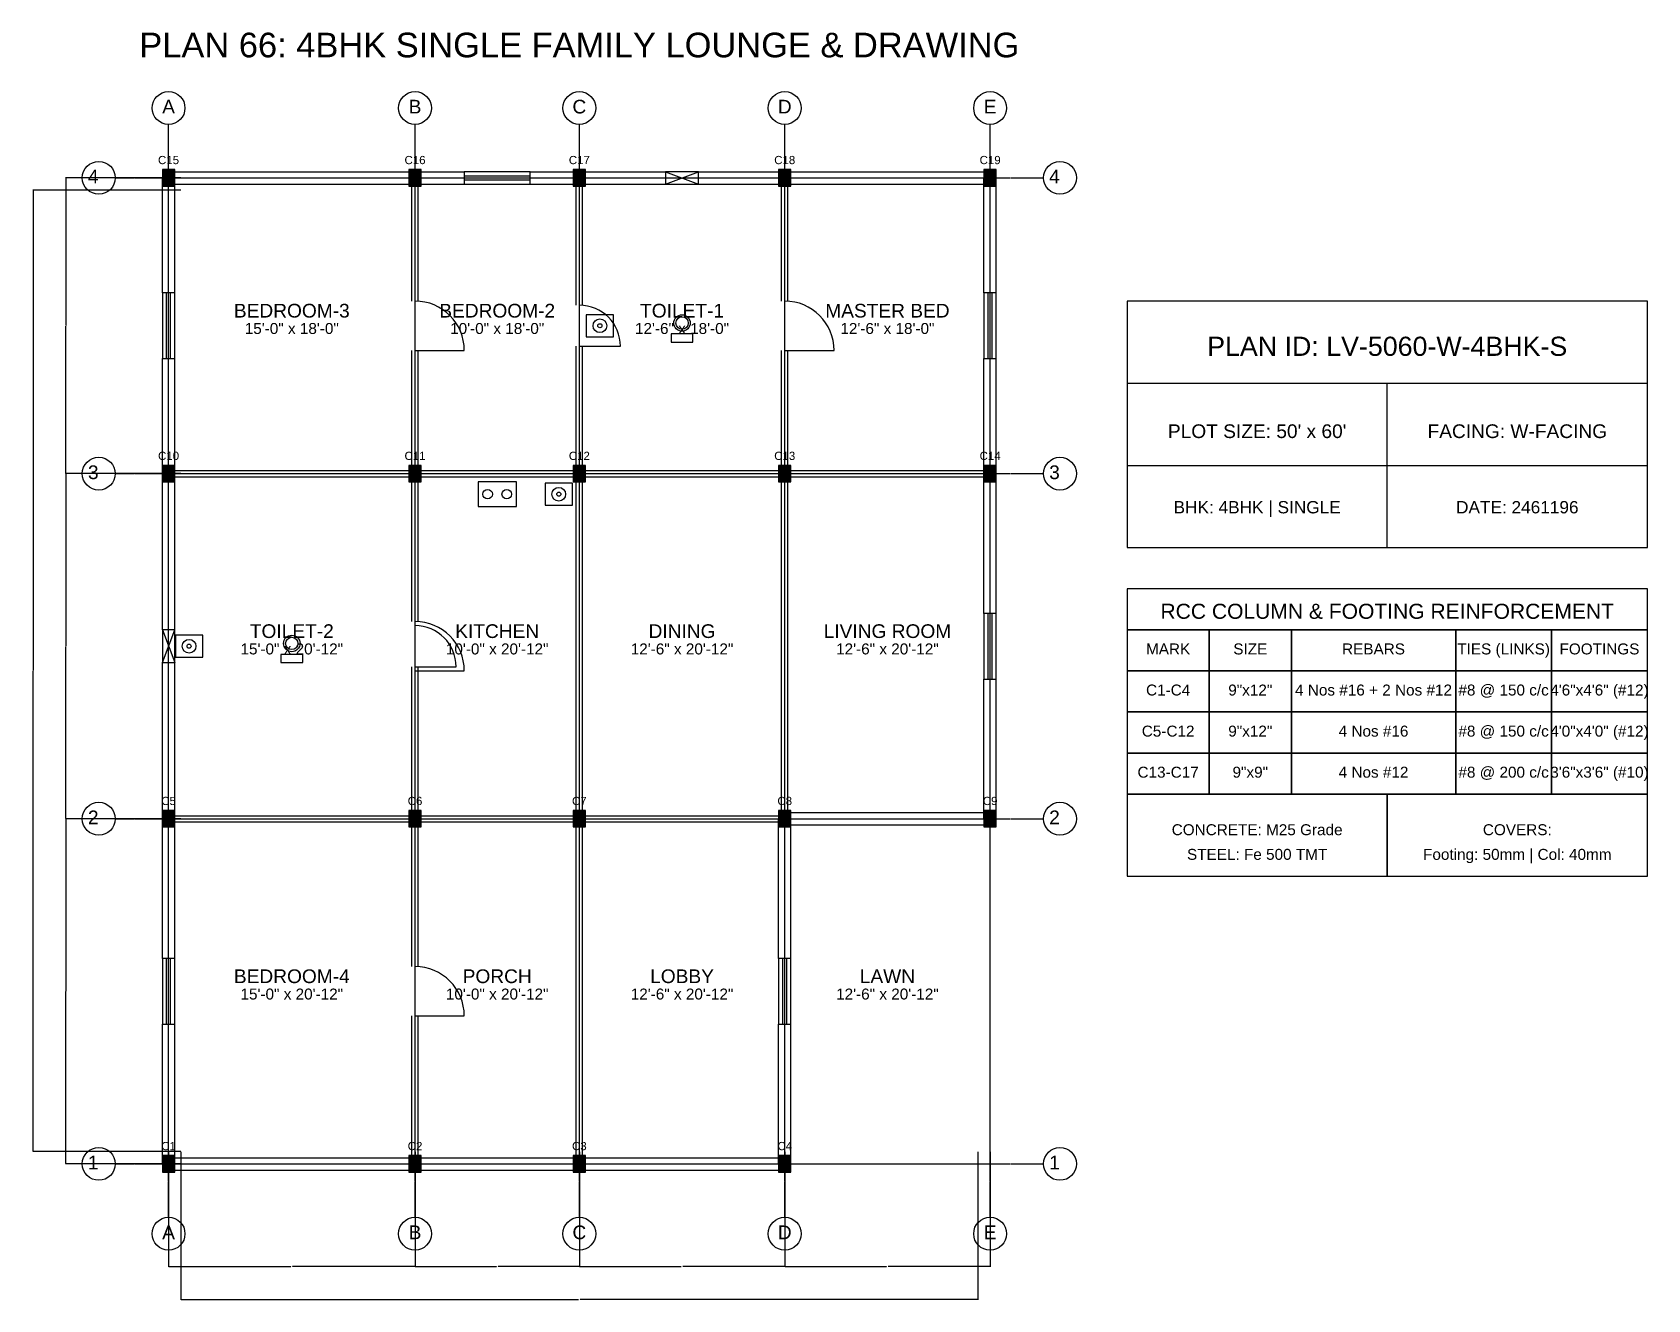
# Model space of a CAD drawing. Header units: inches. Extents: x -134 to 23580, y -99 to 23207.
# Drawn here: x 12400 to 13580, y 14901 to 15826 of the extents above; entities that cross this region are included whole.
import ezdxf
from ezdxf.enums import TextEntityAlignment as Align

# ---------------------------------------------------------------- set-up
doc = ezdxf.new("R2010")
doc.units = ezdxf.units.IN
doc.header["$MEASUREMENT"] = 0
doc.linetypes.add('CENTER', pattern=[2, 1.25, -0.25, 0.25, -0.25])
for name, color, linetype in [('A-COL-HATCH', 251, 'Continuous'), ('A-COLUMN', 1, 'Continuous'), ('A-DIM', 5, 'Continuous'), ('A-DOOR', 30, 'Continuous'), ('A-FIXTURE', 8, 'Continuous'), ('A-TEXT', 2, 'Continuous'), ('A-WALL-EXT', 7, 'Continuous'), ('A-WALL-INT', 9, 'Continuous'), ('A-WINDOW', 4, 'Continuous'), ('S-BEAM-FRAMING', 2, 'Continuous'), ('S-BUBBLE', 4, 'Continuous'), ('S-GRID-CENTER', 8, 'CENTER'), ('S-TABLE', 7, 'Continuous'), ('S-TEXT', 3, 'Continuous')]:
    doc.layers.add(name, color=color, linetype=linetype)
doc.styles.get("Standard").update_dxf_attribs({"font": 'arial.ttf'})
doc.dimstyles.get("Standard").update_dxf_attribs({"dimtxt": 0.18, "dimasz": 0.18, "dimexe": 0.18, "dimexo": 0.0625, "dimgap": 0.09, "dimtad": 0, "dimtih": 1, "dimtoh": 1, "dimdec": 4, "dimzin": 0, "dimdsep": 46, "dimtxsty": 'Standard', "dimcen": 0.09, "dimadec": 0, "dimazin": 0, "dimtfac": 1, "dimtdec": 4, "dimtofl": 0, "dimtmove": 0, "dimatfit": 3, "dimfxl": 1, "dimtolj": 1, "dimtzin": 0, "dimarcsym": 0})

msp = doc.modelspace()

# ---------------------------------------------------------------- texts
at = {"layer": 'A-TEXT'}
for s, height, p in [('PLAN 66: 4BHK SINGLE FAMILY LOUNGE & DRAWING', 18, (12800, 15808)), ('C15', 6, (12500, 15730)), ('C16', 6, (12680, 15730)), ('C17', 6, (12800, 15730)), ('C18', 6, (12950, 15730)), ('C19', 6, (13100, 15730)), ('BEDROOM-3', 10, (12590, 15618)), ('BEDROOM-2', 10, (12740, 15618)), ('TOILET-1', 10, (12875, 15618)), ('MASTER BED', 10, (13025, 15618)), ('15\'-0" x 18\'-0"', 8, (12590, 15606)), ('10\'-0" x 18\'-0"', 8, (12740, 15606)), ('12\'-6" x 18\'-0"', 8, (12875, 15606)), ('12\'-6" x 18\'-0"', 8, (13025, 15606)), ('PLAN ID: LV-5060-W-4BHK-S', 14, (13390, 15590)), ("PLOT SIZE: 50' x 60'", 10, (13295, 15530)), ('FACING: W-FACING', 10, (13485, 15530)), ('C10', 6, (12500, 15514)), ('C11', 6, (12680, 15514)), ('C12', 6, (12800, 15514)), ('C13', 6, (12950, 15514)), ('C14', 6, (13100, 15514)), ('BHK: 4BHK | SINGLE', 9, (13295, 15475)), ('DATE: 2461196', 9, (13485, 15475)), ('TOILET-2', 10, (12590, 15384)), ('KITCHEN', 10, (12740, 15384)), ('DINING', 10, (12875, 15384)), ('LIVING ROOM', 10, (13025, 15384)), ('15\'-0" x 20\'-12"', 8, (12590, 15372)), ('10\'-0" x 20\'-12"', 8, (12740, 15372)), ('12\'-6" x 20\'-12"', 8, (12875, 15372)), ('12\'-6" x 20\'-12"', 8, (13025, 15372)), ('C5', 6, (12500, 15262)), ('C6', 6, (12680, 15262)), ('C7', 6, (12800, 15262)), ('C8', 6, (12950, 15262)), ('C9', 6, (13100, 15262)), ('BEDROOM-4', 10, (12590, 15132)), ('PORCH', 10, (12740, 15132)), ('LOBBY', 10, (12875, 15132)), ('LAWN', 10, (13025, 15132)), ('15\'-0" x 20\'-12"', 8, (12590, 15120)), ('10\'-0" x 20\'-12"', 8, (12740, 15120)), ('12\'-6" x 20\'-12"', 8, (12875, 15120)), ('12\'-6" x 20\'-12"', 8, (13025, 15120)), ('C1', 6, (12500, 15010)), ('C2', 6, (12680, 15010)), ('C3', 6, (12800, 15010)), ('C4', 6, (12950, 15010))]:
    msp.add_text(s, height=height, dxfattribs=at).set_placement(p, align=Align.CENTER)
at = {"layer": 'S-TEXT'}
for s, height, p in [('A', 10, (12500, 15767)), ('B', 10, (12680, 15767)), ('C', 10, (12800, 15767)), ('D', 10, (12950, 15767)), ('E', 10, (13100, 15767)), ('4', 10, (12445, 15716)), ('4', 10, (13147, 15716)), ('3', 10, (12445, 15500)), ('3', 10, (13147, 15500)), ('RCC COLUMN & FOOTING REINFORCEMENT', 11, (13390, 15398)), ('MARK', 8, (13230, 15372)), ('SIZE', 8, (13290, 15372)), ('REBARS', 8, (13380, 15372)), ('TIES (LINKS)', 8, (13475, 15372)), ('FOOTINGS', 8, (13545, 15372)), ('C1-C4', 8, (13230, 15342)), ('9"x12"', 8, (13290, 15342)), ('4 Nos #16 + 2 Nos #12', 8, (13380, 15342)), ('#8 @ 150 c/c', 8, (13475, 15342)), ('4\'6"x4\'6" (#12)', 8, (13545, 15342)), ('C5-C12', 8, (13230, 15312)), ('9"x12"', 8, (13290, 15312)), ('4 Nos #16', 8, (13380, 15312)), ('#8 @ 150 c/c', 8, (13475, 15312)), ('4\'0"x4\'0" (#12)', 8, (13545, 15312)), ('C13-C17', 8, (13230, 15282)), ('9"x9"', 8, (13290, 15282)), ('4 Nos #12', 8, (13380, 15282)), ('#8 @ 200 c/c', 8, (13475, 15282)), ('3\'6"x3\'6" (#10)', 8, (13545, 15282)), ('2', 10, (12445, 15248)), ('2', 10, (13147, 15248)), ('CONCRETE: M25 Grade', 8, (13295, 15240)), ('COVERS:', 8, (13485, 15240)), ('Footing: 50mm | Col: 40mm', 8, (13485, 15222)), ('STEEL: Fe 500 TMT', 8, (13295, 15222)), ('1', 10, (12445, 14996)), ('1', 10, (13147, 14996)), ('A', 10, (12500, 14945)), ('B', 10, (12680, 14945)), ('C', 10, (12800, 14945)), ('D', 10, (12950, 14945)), ('E', 10, (13100, 14945))]:
    msp.add_text(s, height=height, dxfattribs=at).set_placement(p, align=Align.CENTER)

# ---------------------------------------------------------------- blocks, each defined once
blk = doc.blocks.new('*D578')
at = {"layer": 'A-DIM', "color": 0, "lineweight": -2, "transparency": 16777216}
for p, q in [((12500, 15008.9), (12500, 14924.8)), ((12680, 15008.9), (12680, 14924.8)), ((12500.2, 14925), (12589.4, 14925)), ((12679.8, 14925), (12590.6, 14925))]:
    blk.add_line(p, q, dxfattribs=at)
at = {"layer": 'A-DIM', "color": 0, "transparency": 16777216}
for points in [[(12500.2, 14925), (12500.2, 14925), (12500, 14925)], [(12679.8, 14925), (12679.8, 14925), (12680, 14925)]]:
    blk.add_solid(points, dxfattribs=at)
at = {"layer": 'Defpoints', "color": 0, "transparency": 16777216}
for p in [(12500, 15009), (12680, 15009), (12680, 14925)]:
    blk.add_point(p, dxfattribs=at)
at = {"layer": 'A-DIM', "color": 0, "transparency": 16777216, "insert": (12590, 14925), "char_height": 0.18, "attachment_point": 5}
blk.add_mtext('\\A1;180.0000', dxfattribs=at)
blk = doc.blocks.new('*D579')
at = {"layer": 'A-DIM', "color": 0, "lineweight": -2, "transparency": 16777216}
for p, q in [((12680, 15008.9), (12680, 14924.8)), ((12800, 15008.9), (12800, 14924.8)), ((12680.2, 14925), (12739.4, 14925)), ((12799.8, 14925), (12740.6, 14925))]:
    blk.add_line(p, q, dxfattribs=at)
at = {"layer": 'A-DIM', "color": 0, "transparency": 16777216}
for points in [[(12680.2, 14925), (12680.2, 14925), (12680, 14925)], [(12799.8, 14925), (12799.8, 14925), (12800, 14925)]]:
    blk.add_solid(points, dxfattribs=at)
at = {"layer": 'Defpoints', "color": 0, "transparency": 16777216}
for p in [(12680, 15009), (12800, 15009), (12800, 14925)]:
    blk.add_point(p, dxfattribs=at)
at = {"layer": 'A-DIM', "color": 0, "transparency": 16777216, "insert": (12740, 14925), "char_height": 0.18, "attachment_point": 5}
blk.add_mtext('\\A1;120.0000', dxfattribs=at)
blk = doc.blocks.new('*D580')
at = {"layer": 'A-DIM', "color": 0, "lineweight": -2, "transparency": 16777216}
for p, q in [((12800, 15008.9), (12800, 14924.8)), ((12950, 15008.9), (12950, 14924.8)), ((12800.2, 14925), (12874.4, 14925)), ((12949.8, 14925), (12875.6, 14925))]:
    blk.add_line(p, q, dxfattribs=at)
at = {"layer": 'A-DIM', "color": 0, "transparency": 16777216}
for points in [[(12800.2, 14925), (12800.2, 14925), (12800, 14925)], [(12949.8, 14925), (12949.8, 14925), (12950, 14925)]]:
    blk.add_solid(points, dxfattribs=at)
at = {"layer": 'Defpoints', "color": 0, "transparency": 16777216}
for p in [(12800, 15009), (12950, 15009), (12950, 14925)]:
    blk.add_point(p, dxfattribs=at)
at = {"layer": 'A-DIM', "color": 0, "transparency": 16777216, "insert": (12875, 14925), "char_height": 0.18, "attachment_point": 5}
blk.add_mtext('\\A1;150.0000', dxfattribs=at)
blk = doc.blocks.new('*D581')
at = {"layer": 'A-DIM', "color": 0, "lineweight": -2, "transparency": 16777216}
for p, q in [((12950, 15008.9), (12950, 14924.8)), ((13100, 15008.9), (13100, 14924.8)), ((12950.2, 14925), (13024.4, 14925)), ((13099.8, 14925), (13025.6, 14925))]:
    blk.add_line(p, q, dxfattribs=at)
at = {"layer": 'A-DIM', "color": 0, "transparency": 16777216}
for points in [[(12950.2, 14925), (12950.2, 14925), (12950, 14925)], [(13099.8, 14925), (13099.8, 14925), (13100, 14925)]]:
    blk.add_solid(points, dxfattribs=at)
at = {"layer": 'Defpoints', "color": 0, "transparency": 16777216}
for p in [(12950, 15009), (13100, 15009), (13100, 14925)]:
    blk.add_point(p, dxfattribs=at)
at = {"layer": 'A-DIM', "color": 0, "transparency": 16777216, "insert": (13025, 14925), "char_height": 0.18, "attachment_point": 5}
blk.add_mtext('\\A1;150.0000', dxfattribs=at)
blk = doc.blocks.new('*D582')
at = {"layer": 'A-DIM', "color": 0, "lineweight": -2, "transparency": 16777216}
for p, q in [((12509, 15008.9), (12509, 14900.8)), ((13091, 15008.9), (13091, 14900.8)), ((12509.2, 14901), (12799.4, 14901)), ((13090.8, 14901), (12800.6, 14901))]:
    blk.add_line(p, q, dxfattribs=at)
at = {"layer": 'A-DIM', "color": 0, "transparency": 16777216}
for points in [[(12509.2, 14901), (12509.2, 14901), (12509, 14901)], [(13090.8, 14901), (13090.8, 14901), (13091, 14901)]]:
    blk.add_solid(points, dxfattribs=at)
at = {"layer": 'Defpoints', "color": 0, "transparency": 16777216}
for p in [(12509, 15009), (13091, 15009), (13091, 14901)]:
    blk.add_point(p, dxfattribs=at)
at = {"layer": 'A-DIM', "color": 0, "transparency": 16777216, "insert": (12800, 14901), "char_height": 0.18, "attachment_point": 5}
blk.add_mtext('\\A1;582.0000', dxfattribs=at)
blk = doc.blocks.new('*D583')
at = {"layer": 'A-DIM', "color": 0, "lineweight": -2, "transparency": 16777216}
for p, q in [((12508.9, 15252), (12424.8, 15252)), ((12425, 15251.8), (12425, 15126.2)), ((12425, 15000.2), (12425, 15125.8)), ((12508.9, 15000), (12424.8, 15000))]:
    blk.add_line(p, q, dxfattribs=at)
at = {"layer": 'A-DIM', "color": 0, "transparency": 16777216}
for points in [[(12425, 15251.8), (12425, 15251.8), (12425, 15252)], [(12425, 15000.2), (12425, 15000.2), (12425, 15000)]]:
    blk.add_solid(points, dxfattribs=at)
at = {"layer": 'Defpoints', "color": 0, "transparency": 16777216}
for p in [(12425, 15252), (12509, 15252), (12509, 15000)]:
    blk.add_point(p, dxfattribs=at)
at = {"layer": 'A-DIM', "color": 0, "transparency": 16777216, "insert": (12425, 15126), "char_height": 0.18, "attachment_point": 5}
blk.add_mtext('\\A1;252.0000', dxfattribs=at)
blk = doc.blocks.new('*D584')
at = {"layer": 'A-DIM', "color": 0, "lineweight": -2, "transparency": 16777216}
for p, q in [((12508.9, 15504), (12424.8, 15504)), ((12425, 15503.8), (12425, 15378.2)), ((12425, 15252.2), (12425, 15377.8)), ((12508.9, 15252), (12424.8, 15252))]:
    blk.add_line(p, q, dxfattribs=at)
at = {"layer": 'A-DIM', "color": 0, "transparency": 16777216}
for points in [[(12425, 15503.8), (12425, 15503.8), (12425, 15504)], [(12425, 15252.2), (12425, 15252.2), (12425, 15252)]]:
    blk.add_solid(points, dxfattribs=at)
at = {"layer": 'Defpoints', "color": 0, "transparency": 16777216}
for p in [(12425, 15504), (12509, 15504), (12509, 15252)]:
    blk.add_point(p, dxfattribs=at)
at = {"layer": 'A-DIM', "color": 0, "transparency": 16777216, "insert": (12425, 15378), "char_height": 0.18, "attachment_point": 5}
blk.add_mtext('\\A1;252.0000', dxfattribs=at)
blk = doc.blocks.new('*D585')
at = {"layer": 'A-DIM', "color": 0, "lineweight": -2, "transparency": 16777216}
for p, q in [((12508.9, 15720), (12424.8, 15720)), ((12425, 15719.8), (12425, 15612.2)), ((12425, 15504.2), (12425, 15611.8)), ((12508.9, 15504), (12424.8, 15504))]:
    blk.add_line(p, q, dxfattribs=at)
at = {"layer": 'A-DIM', "color": 0, "transparency": 16777216}
for points in [[(12425, 15719.8), (12425, 15719.8), (12425, 15720)], [(12425, 15504.2), (12425, 15504.2), (12425, 15504)]]:
    blk.add_solid(points, dxfattribs=at)
at = {"layer": 'Defpoints', "color": 0, "transparency": 16777216}
for p in [(12425, 15720), (12509, 15720), (12509, 15504)]:
    blk.add_point(p, dxfattribs=at)
at = {"layer": 'A-DIM', "color": 0, "transparency": 16777216, "insert": (12425, 15612), "char_height": 0.18, "attachment_point": 5}
blk.add_mtext('\\A1;216.0000', dxfattribs=at)
blk = doc.blocks.new('*D586')
at = {"layer": 'A-DIM', "color": 0, "lineweight": -2, "transparency": 16777216}
for p, q in [((12508.9, 15711), (12400.8, 15711)), ((12401, 15710.8), (12401, 15360.2)), ((12401, 15009.2), (12401, 15359.8)), ((12508.9, 15009), (12400.8, 15009))]:
    blk.add_line(p, q, dxfattribs=at)
at = {"layer": 'A-DIM', "color": 0, "transparency": 16777216}
for points in [[(12401, 15710.8), (12401, 15710.8), (12401, 15711)], [(12401, 15009.2), (12401, 15009.2), (12401, 15009)]]:
    blk.add_solid(points, dxfattribs=at)
at = {"layer": 'Defpoints', "color": 0, "transparency": 16777216}
for p in [(12401, 15711), (12509, 15711), (12509, 15009)]:
    blk.add_point(p, dxfattribs=at)
at = {"layer": 'A-DIM', "color": 0, "transparency": 16777216, "insert": (12401, 15360), "char_height": 0.18, "attachment_point": 5}
blk.add_mtext('\\A1;702.0000', dxfattribs=at)

# ---------------------------------------------------------------- dimensions: what is measured, and where the dimension line sits
at = {"layer": 'A-DIM'}
for base, p1, p2, picture, middle in [((12425, 15720), (12509, 15504), (12509, 15720), '*D585', (12425, 15612)), ((12401, 15711), (12509, 15009), (12509, 15711), '*D586', (12401, 15360)), ((12425, 15504), (12509, 15252), (12509, 15504), '*D584', (12425, 15378)), ((12425, 15252), (12509, 15000), (12509, 15252), '*D583', (12425, 15126))]:
    dim = msp.add_linear_dim(base=base, p1=p1, p2=p2, angle=90, dimstyle='Standard', dxfattribs=at)
    dim.commit()
    dim.dimension.update_dxf_attribs({"geometry": picture, "text_midpoint": middle})
for base, p1, p2, picture, middle in [((12680, 14925), (12500, 15009), (12680, 15009), '*D578', (12590, 14925)), ((13091, 14901), (12509, 15009), (13091, 15009), '*D582', (12800, 14901)), ((12800, 14925), (12680, 15009), (12800, 15009), '*D579', (12740, 14925)), ((12950, 14925), (12800, 15009), (12950, 15009), '*D580', (12875, 14925)), ((13100, 14925), (12950, 15009), (13100, 15009), '*D581', (13025, 14925))]:
    dim = msp.add_linear_dim(base=base, p1=p1, p2=p2, dimstyle='Standard', dxfattribs=at)
    dim.commit()
    dim.dimension.update_dxf_attribs({"geometry": picture, "text_midpoint": middle})

# ---------------------------------------------------------------- linework, layer by layer
at = {"layer": 'A-COL-HATCH'}
for points in [[(12495.5, 15714), (12504.5, 15714), (12495.5, 15726), (12504.5, 15726)], [(12675.5, 15714), (12684.5, 15714), (12675.5, 15726), (12684.5, 15726)], [(12795.5, 15714), (12804.5, 15714), (12795.5, 15726), (12804.5, 15726)], [(12945.5, 15714), (12954.5, 15714), (12945.5, 15726), (12954.5, 15726)], [(13095.5, 15714), (13104.5, 15714), (13095.5, 15726), (13104.5, 15726)], [(12495.5, 15498), (12504.5, 15498), (12495.5, 15510), (12504.5, 15510)], [(12675.5, 15498), (12684.5, 15498), (12675.5, 15510), (12684.5, 15510)], [(12795.5, 15498), (12804.5, 15498), (12795.5, 15510), (12804.5, 15510)], [(12945.5, 15498), (12954.5, 15498), (12945.5, 15510), (12954.5, 15510)], [(13095.5, 15498), (13104.5, 15498), (13095.5, 15510), (13104.5, 15510)], [(12495.5, 15246), (12504.5, 15246), (12495.5, 15258), (12504.5, 15258)], [(12675.5, 15246), (12684.5, 15246), (12675.5, 15258), (12684.5, 15258)], [(12795.5, 15246), (12804.5, 15246), (12795.5, 15258), (12804.5, 15258)], [(12945.5, 15246), (12954.5, 15246), (12945.5, 15258), (12954.5, 15258)], [(13095.5, 15246), (13104.5, 15246), (13095.5, 15258), (13104.5, 15258)], [(12495.5, 14994), (12504.5, 14994), (12495.5, 15006), (12504.5, 15006)], [(12675.5, 14994), (12684.5, 14994), (12675.5, 15006), (12684.5, 15006)], [(12795.5, 14994), (12804.5, 14994), (12795.5, 15006), (12804.5, 15006)], [(12945.5, 14994), (12954.5, 14994), (12945.5, 15006), (12954.5, 15006)]]:
    msp.add_solid(points, dxfattribs=at)
at = {"layer": 'A-COLUMN'}
for points in [[(12495.5, 15714), (12504.5, 15714), (12504.5, 15726), (12495.5, 15726)], [(12675.5, 15714), (12684.5, 15714), (12684.5, 15726), (12675.5, 15726)], [(12795.5, 15714), (12804.5, 15714), (12804.5, 15726), (12795.5, 15726)], [(12945.5, 15714), (12954.5, 15714), (12954.5, 15726), (12945.5, 15726)], [(13095.5, 15714), (13104.5, 15714), (13104.5, 15726), (13095.5, 15726)], [(12495.5, 15498), (12504.5, 15498), (12504.5, 15510), (12495.5, 15510)], [(12675.5, 15498), (12684.5, 15498), (12684.5, 15510), (12675.5, 15510)], [(12795.5, 15498), (12804.5, 15498), (12804.5, 15510), (12795.5, 15510)], [(12945.5, 15498), (12954.5, 15498), (12954.5, 15510), (12945.5, 15510)], [(13095.5, 15498), (13104.5, 15498), (13104.5, 15510), (13095.5, 15510)], [(12495.5, 15246), (12504.5, 15246), (12504.5, 15258), (12495.5, 15258)], [(12675.5, 15246), (12684.5, 15246), (12684.5, 15258), (12675.5, 15258)], [(12795.5, 15246), (12804.5, 15246), (12804.5, 15258), (12795.5, 15258)], [(12945.5, 15246), (12954.5, 15246), (12954.5, 15258), (12945.5, 15258)], [(13095.5, 15246), (13104.5, 15246), (13104.5, 15258), (13095.5, 15258)], [(12495.5, 14994), (12504.5, 14994), (12504.5, 15006), (12495.5, 15006)], [(12675.5, 14994), (12684.5, 14994), (12684.5, 15006), (12675.5, 15006)], [(12795.5, 14994), (12804.5, 14994), (12804.5, 15006), (12795.5, 15006)], [(12945.5, 14994), (12954.5, 14994), (12954.5, 15006), (12945.5, 15006)]]:
    msp.add_lwpolyline(points, close=True, dxfattribs=at)
at = {"layer": 'A-DOOR'}
for p, q in [((12800, 15597), (12830, 15597)), ((12680, 15594), (12716, 15594)), ((12680, 15594), (12716, 15594)), ((12950, 15594), (12986, 15594)), ((12680, 15363), (12710, 15363)), ((12680, 15360), (12716, 15360)), ((12680, 15108), (12716, 15108))]:
    msp.add_line(p, q, dxfattribs=at)
for centre, radius in [((12680, 15594), 36), ((12680, 15594), 36), ((12800, 15597), 30), ((12950, 15594), 36), ((12680, 15360), 36), ((12680, 15363), 30), ((12680, 15108), 36)]:
    msp.add_arc(centre, radius, 0, 90, dxfattribs=at)
at = {"layer": 'A-FIXTURE'}
for points in [[(12805, 15604), (12825, 15604), (12825, 15620), (12805, 15620)], [(12867, 15600), (12883, 15600), (12883, 15606), (12867, 15606)], [(12726, 15480), (12754, 15480), (12754, 15498), (12726, 15498)], [(12775, 15481), (12795, 15481), (12795, 15497), (12775, 15497)], [(12505, 15370), (12525, 15370), (12525, 15386), (12505, 15386)], [(12582, 15366), (12598, 15366), (12598, 15372), (12582, 15372)]]:
    msp.add_lwpolyline(points, close=True, dxfattribs=at)
for centre, radius in [((12875, 15614), 6), ((12815, 15612), 5), ((12815, 15612), 1.5), ((12875, 15614), 4.5), ((12733, 15489), 3.5), ((12747, 15489), 3.5), ((12785, 15489), 5), ((12785, 15489), 1.5), ((12590, 15380), 6), ((12590, 15380), 4.5), ((12515, 15378), 5), ((12515, 15378), 1.5)]:
    msp.add_circle(centre, radius, dxfattribs=at)
at = {"layer": 'A-WALL-EXT'}
for p, q in [((12495.5, 15636), (12495.5, 15720)), ((12500, 15724.5), (12680, 15724.5)), ((12500, 15715.5), (12680, 15715.5)), ((12504.5, 15636), (12504.5, 15720)), ((12680, 15724.5), (12716, 15724.5)), ((12680, 15715.5), (12716, 15715.5)), ((12764, 15724.5), (12800, 15724.5)), ((12764, 15715.5), (12800, 15715.5)), ((12800, 15724.5), (12863, 15724.5)), ((12800, 15715.5), (12863, 15715.5)), ((12887, 15724.5), (12950, 15724.5)), ((12887, 15715.5), (12950, 15715.5)), ((12950, 15724.5), (13100, 15724.5)), ((12950, 15715.5), (13100, 15715.5)), ((13095.5, 15636), (13095.5, 15720)), ((13104.5, 15636), (13104.5, 15720)), ((12495.5, 15504), (12495.5, 15588)), ((12504.5, 15504), (12504.5, 15588)), ((13095.5, 15504), (13095.5, 15588)), ((13104.5, 15504), (13104.5, 15588)), ((13200, 15570), (13580, 15570)), ((13390, 15450), (13390, 15570)), ((12495.5, 15390), (12495.5, 15504)), ((12504.5, 15390), (12504.5, 15504)), ((13095.5, 15402), (13095.5, 15504)), ((13104.5, 15402), (13104.5, 15504)), ((13200, 15510), (13580, 15510)), ((12495.5, 15252), (12495.5, 15366)), ((12504.5, 15252), (12504.5, 15366)), ((13095.5, 15252), (13095.5, 15354)), ((13104.5, 15252), (13104.5, 15354)), ((12950, 15256.5), (13100, 15256.5)), ((12495.5, 15150), (12495.5, 15252)), ((12504.5, 15150), (12504.5, 15252)), ((12945.5, 15150), (12945.5, 15252)), ((12950, 15247.5), (13100, 15247.5)), ((12954.5, 15150), (12954.5, 15252)), ((12495.5, 15000), (12495.5, 15102)), ((12504.5, 15000), (12504.5, 15102)), ((12945.5, 15000), (12945.5, 15102)), ((12954.5, 15000), (12954.5, 15102)), ((12500, 15004.5), (12680, 15004.5)), ((12500, 14995.5), (12680, 14995.5)), ((12680, 15004.5), (12800, 15004.5)), ((12680, 14995.5), (12800, 14995.5)), ((12800, 15004.5), (12950, 15004.5)), ((12800, 14995.5), (12950, 14995.5))]:
    msp.add_line(p, q, dxfattribs=at)
msp.add_lwpolyline([(13200, 15450), (13580, 15450), (13580, 15630), (13200, 15630)], close=True, dxfattribs=at)
at = {"layer": 'A-WALL-INT'}
for p, q in [((12677.75, 15630), (12677.75, 15720)), ((12682.25, 15630), (12682.25, 15720)), ((12797.75, 15627), (12797.75, 15720)), ((12802.25, 15627), (12802.25, 15720)), ((12947.75, 15630), (12947.75, 15720)), ((12952.25, 15630), (12952.25, 15720)), ((12797.75, 15504), (12797.75, 15597)), ((12802.25, 15504), (12802.25, 15597)), ((12677.75, 15504), (12677.75, 15594)), ((12682.25, 15504), (12682.25, 15594)), ((12947.75, 15504), (12947.75, 15594)), ((12952.25, 15504), (12952.25, 15594)), ((12500, 15506.25), (12680, 15506.25)), ((12677.75, 15396), (12677.75, 15504)), ((12680, 15506.25), (12800, 15506.25)), ((12682.25, 15396), (12682.25, 15504)), ((12797.75, 15252), (12797.75, 15504)), ((12800, 15506.25), (12950, 15506.25)), ((12802.25, 15252), (12802.25, 15504)), ((12947.75, 15252), (12947.75, 15504)), ((12950, 15506.25), (13100, 15506.25)), ((12952.25, 15252), (12952.25, 15504)), ((12500, 15501.75), (12680, 15501.75)), ((12680, 15501.75), (12800, 15501.75)), ((12800, 15501.75), (12950, 15501.75)), ((12950, 15501.75), (13100, 15501.75)), ((12677.75, 15252), (12677.75, 15363)), ((12682.25, 15252), (12682.25, 15363)), ((12500, 15254.25), (12680, 15254.25)), ((12680, 15254.25), (12800, 15254.25)), ((12800, 15254.25), (12950, 15254.25)), ((12500, 15249.75), (12680, 15249.75)), ((12677.75, 15144), (12677.75, 15252)), ((12680, 15249.75), (12800, 15249.75)), ((12682.25, 15144), (12682.25, 15252)), ((12797.75, 15000), (12797.75, 15252)), ((12800, 15249.75), (12950, 15249.75)), ((12802.25, 15000), (12802.25, 15252)), ((12677.75, 15000), (12677.75, 15108)), ((12682.25, 15000), (12682.25, 15108))]:
    msp.add_line(p, q, dxfattribs=at)
at = {"layer": 'A-WINDOW'}
for p, q in [((12716, 15721.5), (12764, 15721.5)), ((12716, 15718.5), (12764, 15718.5)), ((12863, 15715.5), (12887, 15724.5)), ((12863, 15724.5), (12887, 15715.5)), ((12498.5, 15588), (12498.5, 15636)), ((12501.5, 15588), (12501.5, 15636)), ((13098.5, 15588), (13098.5, 15636)), ((13101.5, 15588), (13101.5, 15636)), ((13098.5, 15354), (13098.5, 15402)), ((13101.5, 15354), (13101.5, 15402)), ((12495.5, 15366), (12504.5, 15390)), ((12495.5, 15390), (12504.5, 15366)), ((12498.5, 15102), (12498.5, 15150)), ((12501.5, 15102), (12501.5, 15150)), ((12948.5, 15102), (12948.5, 15150)), ((12951.5, 15102), (12951.5, 15150))]:
    msp.add_line(p, q, dxfattribs=at)
for points in [[(12716, 15715.5), (12764, 15715.5), (12764, 15724.5), (12716, 15724.5)], [(12863, 15715.5), (12887, 15715.5), (12887, 15724.5), (12863, 15724.5)], [(12495.5, 15588), (12504.5, 15588), (12504.5, 15636), (12495.5, 15636)], [(13095.5, 15588), (13104.5, 15588), (13104.5, 15636), (13095.5, 15636)], [(13095.5, 15354), (13104.5, 15354), (13104.5, 15402), (13095.5, 15402)], [(12495.5, 15366), (12504.5, 15366), (12504.5, 15390), (12495.5, 15390)], [(12495.5, 15102), (12504.5, 15102), (12504.5, 15150), (12495.5, 15150)], [(12945.5, 15102), (12954.5, 15102), (12954.5, 15150), (12945.5, 15150)]]:
    msp.add_lwpolyline(points, close=True, dxfattribs=at)
at = {"layer": 'S-BEAM-FRAMING'}
for p, q in [((12500, 15000), (12500, 15720)), ((12500, 15720), (13100, 15720)), ((12680, 15000), (12680, 15720)), ((12800, 15000), (12800, 15720)), ((12950, 15000), (12950, 15720)), ((13100, 15000), (13100, 15720)), ((12500, 15504), (13100, 15504)), ((12500, 15252), (13100, 15252)), ((12500, 15000), (13100, 15000))]:
    msp.add_line(p, q, dxfattribs=at)
at = {"layer": 'S-BUBBLE'}
for centre in [(12500, 15771), (12680, 15771), (12800, 15771), (12950, 15771), (13100, 15771), (12449, 15720), (13151, 15720), (12449, 15504), (13151, 15504), (12449, 15252), (13151, 15252), (12449, 15000), (13151, 15000), (12500, 14949), (12680, 14949), (12800, 14949), (12950, 14949), (13100, 14949)]:
    msp.add_circle(centre, 12, dxfattribs=at)
at = {"layer": 'S-GRID-CENTER'}
for p, q in [((12500, 14961), (12500, 15759)), ((12680, 14961), (12680, 15759)), ((12800, 14961), (12800, 15759)), ((12950, 14961), (12950, 15759)), ((13100, 14961), (13100, 15759)), ((12461, 15720), (13139, 15720)), ((12461, 15504), (13139, 15504)), ((12461, 15252), (13139, 15252)), ((12461, 15000), (13139, 15000))]:
    msp.add_line(p, q, dxfattribs=at)
at = {"layer": 'S-TABLE'}
for points in [[(13200, 15390), (13580, 15390), (13580, 15420), (13200, 15420)], [(13200, 15360), (13260, 15360), (13260, 15390), (13200, 15390)], [(13260, 15360), (13320, 15360), (13320, 15390), (13260, 15390)], [(13320, 15360), (13440, 15360), (13440, 15390), (13320, 15390)], [(13440, 15360), (13510, 15360), (13510, 15390), (13440, 15390)], [(13510, 15360), (13580, 15360), (13580, 15390), (13510, 15390)], [(13200, 15330), (13260, 15330), (13260, 15360), (13200, 15360)], [(13260, 15330), (13320, 15330), (13320, 15360), (13260, 15360)], [(13320, 15330), (13440, 15330), (13440, 15360), (13320, 15360)], [(13440, 15330), (13510, 15330), (13510, 15360), (13440, 15360)], [(13510, 15330), (13580, 15330), (13580, 15360), (13510, 15360)], [(13200, 15300), (13260, 15300), (13260, 15330), (13200, 15330)], [(13260, 15300), (13320, 15300), (13320, 15330), (13260, 15330)], [(13320, 15300), (13440, 15300), (13440, 15330), (13320, 15330)], [(13440, 15300), (13510, 15300), (13510, 15330), (13440, 15330)], [(13510, 15300), (13580, 15300), (13580, 15330), (13510, 15330)], [(13200, 15270), (13260, 15270), (13260, 15300), (13200, 15300)], [(13260, 15270), (13320, 15270), (13320, 15300), (13260, 15300)], [(13320, 15270), (13440, 15270), (13440, 15300), (13320, 15300)], [(13440, 15270), (13510, 15270), (13510, 15300), (13440, 15300)], [(13510, 15270), (13580, 15270), (13580, 15300), (13510, 15300)], [(13200, 15210), (13390, 15210), (13390, 15270), (13200, 15270)], [(13390, 15210), (13580, 15210), (13580, 15270), (13390, 15270)]]:
    msp.add_lwpolyline(points, close=True, dxfattribs=at)

msp.set_redraw_order([(e.dxf.handle, doc.entitydb.next_handle()) for e in msp.query("TEXT MTEXT ATTDEF DIMENSION ARC_DIMENSION")])  # texts and dimensions are drawn at this point

doc.saveas('drawing.dxf')
